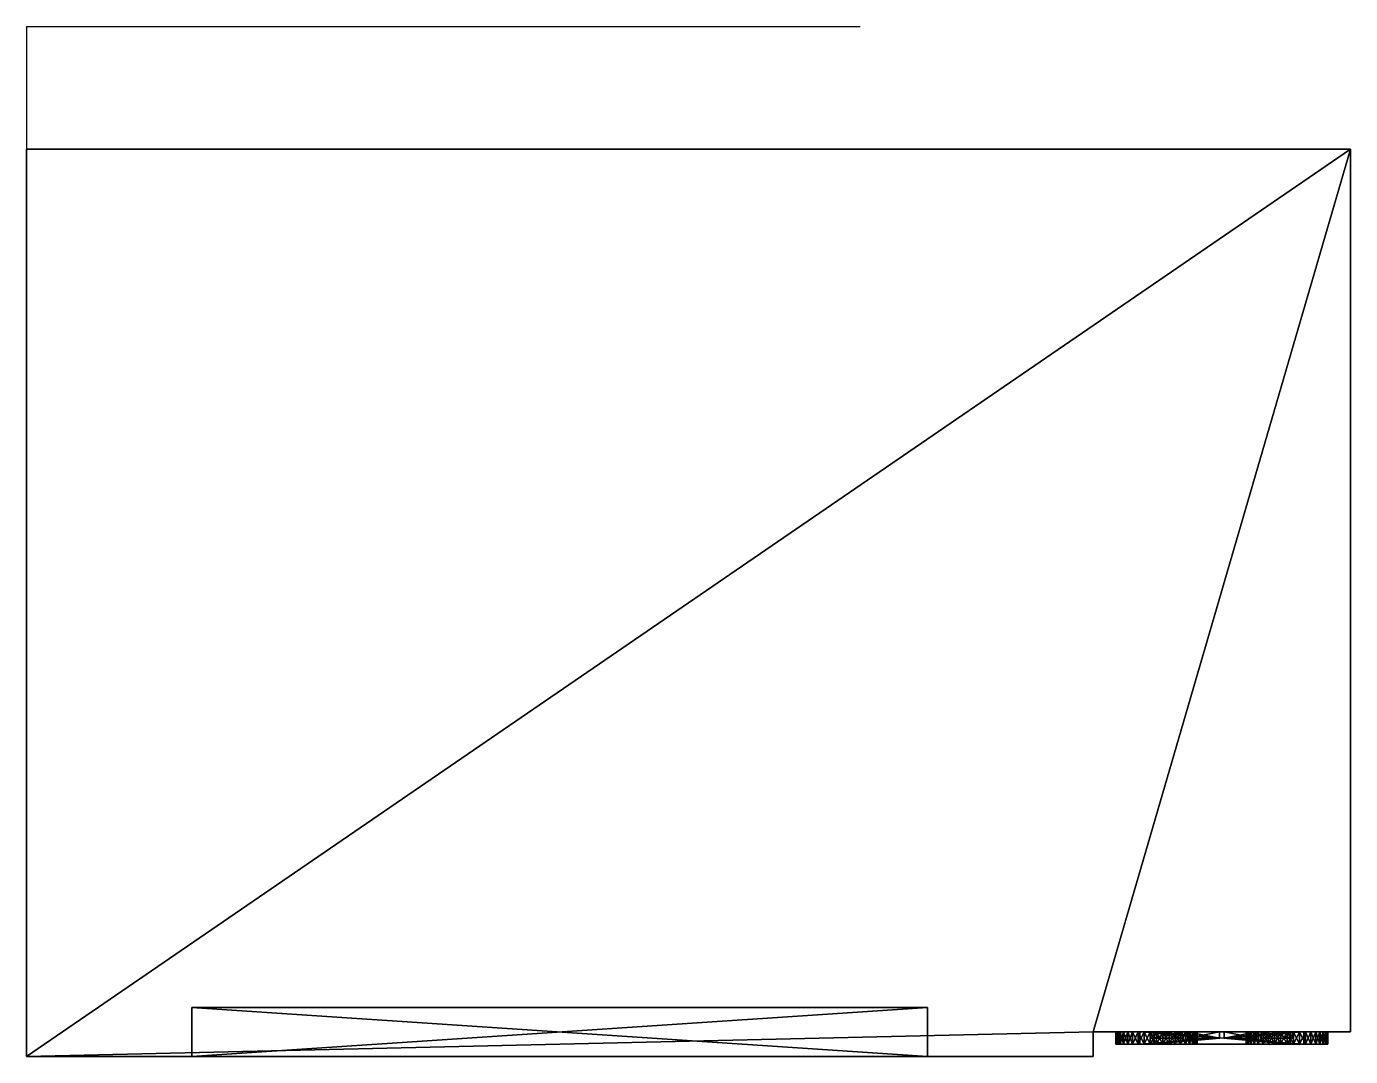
# Model space of a CAD drawing. Extents: x 205.319 to 205.859, y 141.66 to 142.08.
import ezdxf

# ---------------------------------------------------------------- set-up
doc = ezdxf.new("R2010")
doc.units = 0
doc.linetypes.add('HIDDEN2', pattern=[4.7625, 3.175, -1.5875])
doc.layers.get('0').update_dxf_attribs({"linetype": 'CONTINUOUS'})
doc.layers.add('EIXOMOB', color=1, linetype='HIDDEN2')

# ---------------------------------------------------------------- blocks, each defined once
blk = doc.blocks.new('*X0')
mesh = blk.add_polyface()
corners = [(205.31919, 141.65971), (205.31919, 141.65971, 0.33), (205.31919, 142.02971, 0.33), (205.31919, 142.02971)]
mesh.append_faces([[corners[k] for k in face] for face in [(3, 0, 2)]], dxfattribs={"vtx1": -1})
mesh.append_faces([[corners[k] for k in face] for face in [(0, 1, 2)]], dxfattribs={"vtx2": -1})
mesh = blk.add_polyface()
corners = [(205.85919, 142.02971), (205.85919, 141.66971), (205.75419, 141.66971), (205.31919, 141.65971), (205.31919, 142.02971), (205.75419, 141.65971)]
mesh.append_faces([[corners[k] for k in face] for face in [(2, 3, 0)]], dxfattribs={"vtx0": -1, "vtx1": -1, "vtx2": -1})
mesh.append_faces([[corners[k] for k in face] for face in [(0, 1, 2), (3, 4, 0), (2, 5, 3)]], dxfattribs={"vtx2": -1})
mesh = blk.add_polyface()
corners = [(205.31919, 142.02971), (205.31919, 142.02971, 0.33), (205.85919, 142.02971, 0.33), (205.85919, 142.02971)]
mesh.append_faces([[corners[k] for k in face] for face in [(3, 0, 2)]], dxfattribs={"vtx1": -1})
mesh.append_faces([[corners[k] for k in face] for face in [(0, 1, 2)]], dxfattribs={"vtx2": -1})
mesh = blk.add_polyface()
corners = [(205.75419, 141.66971, 0.33), (205.85919, 141.66971, 0.33), (205.85919, 142.02971, 0.33), (205.31919, 142.02971, 0.33), (205.31919, 141.65971, 0.33), (205.75419, 141.65971, 0.33)]
mesh.append_faces([[corners[k] for k in face] for face in [(2, 4, 0)]], dxfattribs={"vtx0": -1, "vtx1": -1, "vtx2": -1})
mesh.append_faces([[corners[k] for k in face] for face in [(0, 1, 2), (2, 3, 4), (4, 5, 0)]], dxfattribs={"vtx2": -1})
mesh = blk.add_polyface()
corners = [(205.85919, 142.02971, 0.33), (205.85919, 141.66971, 0.33), (205.85919, 141.66971), (205.85919, 142.02971)]
mesh.append_faces([[corners[k] for k in face] for face in [(3, 0, 2)]], dxfattribs={"vtx1": -1})
mesh.append_faces([[corners[k] for k in face] for face in [(0, 1, 2)]], dxfattribs={"vtx2": -1})
mesh = blk.add_polyface()
corners = [(205.38669, 141.65971, 0.06), (205.38669, 141.67971, 0.06), (205.38669, 141.67971, 0.27), (205.38669, 141.65971, 0.27)]
mesh.append_faces([[corners[k] for k in face] for face in [(0, 2, 3)]], dxfattribs={"vtx0": -1})
mesh.append_faces([[corners[k] for k in face] for face in [(0, 1, 2)]], dxfattribs={"vtx2": -1})
mesh = blk.add_polyface()
corners = [(205.68669, 141.67971, 0.27), (205.68669, 141.65971, 0.27), (205.38669, 141.65971, 0.27), (205.38669, 141.67971, 0.27)]
mesh.append_faces([[corners[k] for k in face] for face in [(3, 0, 2)]], dxfattribs={"vtx1": -1})
mesh.append_faces([[corners[k] for k in face] for face in [(0, 1, 2)]], dxfattribs={"vtx2": -1})
mesh = blk.add_polyface()
corners = [(205.38669, 141.67971, 0.27), (205.38669, 141.67971, 0.06), (205.68669, 141.67971, 0.06), (205.68669, 141.67971, 0.27)]
mesh.append_faces([[corners[k] for k in face] for face in [(0, 2, 3)]], dxfattribs={"vtx0": -1})
mesh.append_faces([[corners[k] for k in face] for face in [(0, 1, 2)]], dxfattribs={"vtx2": -1})
mesh = blk.add_polyface()
corners = [(205.68669, 141.65971, 0.06), (205.68669, 141.67971, 0.06), (205.38669, 141.67971, 0.06), (205.38669, 141.65971, 0.06)]
mesh.append_faces([[corners[k] for k in face] for face in [(0, 2, 3)]], dxfattribs={"vtx0": -1})
mesh.append_faces([[corners[k] for k in face] for face in [(0, 1, 2)]], dxfattribs={"vtx2": -1})
mesh = blk.add_polyface()
corners = [(205.68669, 141.65971, 0.27), (205.68669, 141.67971, 0.27), (205.68669, 141.67971, 0.06), (205.68669, 141.65971, 0.06)]
mesh.append_faces([[corners[k] for k in face] for face in [(0, 2, 3)]], dxfattribs={"vtx0": -1})
mesh.append_faces([[corners[k] for k in face] for face in [(0, 1, 2)]], dxfattribs={"vtx2": -1})
mesh = blk.add_polyface()
corners = [(205.75419, 141.65971), (205.75419, 141.66971), (205.75419, 141.66971, 0.33), (205.75419, 141.65971, 0.33)]
mesh.append_faces([[corners[k] for k in face] for face in [(3, 0, 2)]], dxfattribs={"vtx1": -1})
mesh.append_faces([[corners[k] for k in face] for face in [(0, 1, 2)]], dxfattribs={"vtx2": -1})
mesh = blk.add_polyface()
corners = [(205.75419, 141.66971, 0.33), (205.75419, 141.66971), (205.85919, 141.66971), (205.85919, 141.66971, 0.33)]
mesh.append_faces([[corners[k] for k in face] for face in [(0, 2, 3)]], dxfattribs={"vtx0": -1})
mesh.append_faces([[corners[k] for k in face] for face in [(0, 1, 2)]], dxfattribs={"vtx2": -1})
mesh = blk.add_polyface()
corners = [(205.75419, 141.65971), (205.68669, 141.65971, 0.06), (205.38669, 141.65971, 0.06), (205.31919, 141.65971), (205.38669, 141.65971, 0.27), (205.31919, 141.65971, 0.33), (205.68669, 141.65971, 0.27), (205.75419, 141.65971, 0.33)]
mesh.append_faces([[corners[k] for k in face] for face in [(0, 1, 2), (4, 5, 3), (6, 7, 5), (1, 0, 7)]], dxfattribs={"vtx0": -1, "vtx2": -1})
mesh.append_faces([[corners[k] for k in face] for face in [(3, 0, 2), (2, 4, 3), (4, 6, 5), (6, 1, 7)]], dxfattribs={"vtx1": -1, "vtx2": -1})
blk = doc.blocks.new('*X1')
mesh = blk.add_polyface()
corners = [(205.84019, 141.66971, 0.25441), (205.84019, 141.66471, 0.25441), (205.7732, 141.66471, 0.25441), (205.7732, 141.66971, 0.25441)]
mesh.append_faces([[corners[k] for k in face] for face in [(3, 0, 2)]], dxfattribs={"vtx1": -1})
mesh.append_faces([[corners[k] for k in face] for face in [(0, 1, 2)]], dxfattribs={"vtx2": -1})
mesh = blk.add_polyface()
corners = [(205.7732, 141.66971, 0.25441), (205.7732, 141.66471, 0.25441), (205.7732, 141.66471, 0.29261), (205.7732, 141.66971, 0.29261)]
mesh.append_faces([[corners[k] for k in face] for face in [(3, 0, 2)]], dxfattribs={"vtx1": -1})
mesh.append_faces([[corners[k] for k in face] for face in [(0, 1, 2)]], dxfattribs={"vtx2": -1})
mesh = blk.add_polyface()
corners = [(205.7732, 141.66971, 0.29261), (205.7732, 141.66471, 0.29261), (205.84019, 141.66471, 0.29261), (205.84019, 141.66971, 0.29261)]
mesh.append_faces([[corners[k] for k in face] for face in [(3, 0, 2)]], dxfattribs={"vtx1": -1})
mesh.append_faces([[corners[k] for k in face] for face in [(0, 1, 2)]], dxfattribs={"vtx2": -1})
mesh = blk.add_polyface()
corners = [(205.7732, 141.66971, 0.25441), (205.7732, 141.66971, 0.29261), (205.84019, 141.66971, 0.29261), (205.84019, 141.66971, 0.25441)]
mesh.append_faces([[corners[k] for k in face] for face in [(3, 0, 2)]], dxfattribs={"vtx1": -1})
mesh.append_faces([[corners[k] for k in face] for face in [(0, 1, 2)]], dxfattribs={"vtx2": -1})
mesh = blk.add_polyface()
corners = [(205.84019, 141.66971, 0.29261), (205.84019, 141.66471, 0.29261), (205.84019, 141.66471, 0.25441), (205.84019, 141.66971, 0.25441)]
mesh.append_faces([[corners[k] for k in face] for face in [(3, 0, 2)]], dxfattribs={"vtx1": -1})
mesh.append_faces([[corners[k] for k in face] for face in [(0, 1, 2)]], dxfattribs={"vtx2": -1})
mesh = blk.add_polyface()
corners = [(205.84019, 141.66471, 0.29261), (205.7732, 141.66471, 0.29261), (205.7732, 141.66471, 0.25441), (205.84019, 141.66471, 0.25441)]
mesh.append_faces([[corners[k] for k in face] for face in [(0, 2, 3)]], dxfattribs={"vtx0": -1})
mesh.append_faces([[corners[k] for k in face] for face in [(0, 1, 2)]], dxfattribs={"vtx2": -1})
blk = doc.blocks.new('*X2')
mesh = blk.add_polyface()
corners = [(205.8169, 141.66971, 0.21197), (205.81669, 141.66971, 0.2107), (205.81669, 141.66471, 0.2107), (205.8169, 141.66471, 0.21197), (205.8175, 141.66471, 0.21322), (205.8175, 141.66971, 0.21322), (205.8185, 141.66971, 0.2144), (205.8185, 141.66471, 0.2144), (205.81986, 141.66971, 0.21549), (205.81986, 141.66471, 0.21549), (205.82155, 141.66471, 0.21647), (205.82155, 141.66971, 0.21647), (205.82353, 141.66971, 0.2173), (205.82353, 141.66471, 0.2173), (205.82575, 141.66471, 0.21797), (205.82575, 141.66971, 0.21797), (205.82816, 141.66971, 0.21846), (205.82816, 141.66471, 0.21846), (205.83069, 141.66971, 0.21875), (205.83069, 141.66471, 0.21875), (205.83329, 141.66471, 0.21885), (205.83329, 141.66971, 0.21885), (205.83589, 141.66971, 0.21875), (205.83589, 141.66471, 0.21875), (205.83842, 141.66471, 0.21846), (205.83842, 141.66971, 0.21846), (205.84082, 141.66971, 0.21797), (205.84082, 141.66471, 0.21797), (205.84305, 141.66971, 0.2173), (205.84305, 141.66471, 0.2173), (205.84503, 141.66471, 0.21647), (205.84503, 141.66971, 0.21647), (205.84672, 141.66971, 0.21549), (205.84672, 141.66471, 0.21549), (205.84808, 141.66471, 0.2144), (205.84808, 141.66971, 0.2144), (205.84907, 141.66971, 0.21322), (205.84907, 141.66471, 0.21322), (205.84968, 141.66971, 0.21197), (205.84968, 141.66471, 0.21197), (205.84989, 141.66471, 0.2107), (205.84989, 141.66971, 0.2107), (205.84968, 141.66971, 0.20942), (205.84968, 141.66471, 0.20942), (205.84907, 141.66471, 0.20818), (205.84907, 141.66971, 0.20818), (205.84808, 141.66971, 0.20699), (205.84808, 141.66471, 0.20699), (205.84672, 141.66971, 0.2059), (205.84672, 141.66471, 0.2059), (205.84503, 141.66471, 0.20493), (205.84503, 141.66971, 0.20493), (205.84305, 141.66971, 0.2041), (205.84305, 141.66471, 0.2041), (205.84082, 141.66471, 0.20343), (205.84082, 141.66971, 0.20343), (205.83842, 141.66971, 0.20294), (205.83842, 141.66471, 0.20294), (205.83589, 141.66971, 0.20264), (205.83589, 141.66471, 0.20264), (205.83329, 141.66471, 0.20254), (205.83329, 141.66971, 0.20254), (205.83069, 141.66971, 0.20264), (205.83069, 141.66471, 0.20264), (205.82816, 141.66471, 0.20294), (205.82816, 141.66971, 0.20294), (205.82575, 141.66971, 0.20343), (205.82575, 141.66471, 0.20343), (205.82353, 141.66971, 0.2041), (205.82353, 141.66471, 0.2041), (205.82155, 141.66471, 0.20493), (205.82155, 141.66971, 0.20493), (205.81986, 141.66971, 0.2059), (205.81986, 141.66471, 0.2059), (205.8185, 141.66471, 0.20699), (205.8185, 141.66971, 0.20699), (205.8175, 141.66971, 0.20818), (205.8175, 141.66471, 0.20818), (205.8169, 141.66971, 0.20942), (205.8169, 141.66471, 0.20942), (205.81669, 141.66471, 0.2107), (205.81669, 141.66971, 0.2107)]
mesh.append_faces([[corners[k] for k in face] for face in [(0, 2, 3), (3, 5, 0), (6, 4, 7), (8, 7, 9), (9, 11, 8), (12, 10, 13), (13, 15, 12), (16, 14, 17), (18, 17, 19), (19, 21, 18), (22, 20, 23), (23, 25, 22), (26, 24, 27), (28, 27, 29), (29, 31, 28), (32, 30, 33), (33, 35, 32), (36, 34, 37), (38, 37, 39), (39, 41, 38), (42, 40, 43), (43, 45, 42), (46, 44, 47), (48, 47, 49), (49, 51, 48), (52, 50, 53), (53, 55, 52), (56, 54, 57), (58, 57, 59), (59, 61, 58), (62, 60, 63), (63, 65, 62), (66, 64, 67), (68, 67, 69), (69, 71, 68), (72, 70, 73), (73, 75, 72), (76, 74, 77), (78, 77, 79), (79, 81, 78)]], dxfattribs={"vtx0": -1})
mesh.append_faces([[corners[k] for k in face] for face in [(0, 1, 2), (3, 4, 5), (6, 5, 4), (8, 6, 7), (9, 10, 11), (12, 11, 10), (13, 14, 15), (16, 15, 14), (18, 16, 17), (19, 20, 21), (22, 21, 20), (23, 24, 25), (26, 25, 24), (28, 26, 27), (29, 30, 31), (32, 31, 30), (33, 34, 35), (36, 35, 34), (38, 36, 37), (39, 40, 41), (42, 41, 40), (43, 44, 45), (46, 45, 44), (48, 46, 47), (49, 50, 51), (52, 51, 50), (53, 54, 55), (56, 55, 54), (58, 56, 57), (59, 60, 61), (62, 61, 60), (63, 64, 65), (66, 65, 64), (68, 66, 67), (69, 70, 71), (72, 71, 70), (73, 74, 75), (76, 75, 74), (78, 76, 77), (79, 80, 81)]], dxfattribs={"vtx2": -1})
mesh = blk.add_polyface()
corners = [(205.82575, 141.66971, 0.21797), (205.82816, 141.66971, 0.21846), (205.82575, 141.66971, 0.20343), (205.82353, 141.66971, 0.2041), (205.82155, 141.66971, 0.20493), (205.81986, 141.66971, 0.2059), (205.8185, 141.66971, 0.20699), (205.8175, 141.66971, 0.20818), (205.8169, 141.66971, 0.20942), (205.81669, 141.66971, 0.2107), (205.8169, 141.66971, 0.21197), (205.8175, 141.66971, 0.21322), (205.8185, 141.66971, 0.2144), (205.81986, 141.66971, 0.21549), (205.82155, 141.66971, 0.21647), (205.82353, 141.66971, 0.2173), (205.82816, 141.66971, 0.20294), (205.83069, 141.66971, 0.21875), (205.83069, 141.66971, 0.20264), (205.83329, 141.66971, 0.21885), (205.83329, 141.66971, 0.20254), (205.83589, 141.66971, 0.21875), (205.83589, 141.66971, 0.20264), (205.83842, 141.66971, 0.20294), (205.83842, 141.66971, 0.21846), (205.84082, 141.66971, 0.20343), (205.84082, 141.66971, 0.21797), (205.84305, 141.66971, 0.2173), (205.84503, 141.66971, 0.21647), (205.84672, 141.66971, 0.21549), (205.84808, 141.66971, 0.2144), (205.84907, 141.66971, 0.21322), (205.84968, 141.66971, 0.21197), (205.84989, 141.66971, 0.2107), (205.84968, 141.66971, 0.20942), (205.84907, 141.66971, 0.20818), (205.84808, 141.66971, 0.20699), (205.84672, 141.66971, 0.2059), (205.84503, 141.66971, 0.20493), (205.84305, 141.66971, 0.2041)]
mesh.append_faces([[corners[k] for k in face] for face in [(2, 4, 5), (2, 5, 6), (2, 6, 7), (2, 7, 8), (2, 8, 9), (2, 9, 10), (2, 10, 11), (2, 11, 12), (2, 12, 13), (2, 13, 14), (2, 14, 15), (2, 15, 0), (1, 16, 2), (1, 18, 16), (17, 20, 18), (19, 22, 20), (21, 23, 22), (21, 25, 23), (26, 28, 29), (26, 29, 30), (26, 30, 31), (26, 31, 32), (26, 32, 33), (26, 33, 34), (26, 34, 35), (26, 35, 36), (26, 36, 37), (26, 37, 38), (26, 38, 39), (26, 39, 25), (25, 24, 26)]], dxfattribs={"vtx0": -1, "vtx2": -1})
mesh.append_faces([[corners[k] for k in face] for face in [(0, 1, 2), (1, 17, 18), (17, 19, 20), (19, 21, 22), (21, 24, 25)]], dxfattribs={"vtx1": -1, "vtx2": -1})
mesh.append_faces([[corners[k] for k in face] for face in [(2, 3, 4), (26, 27, 28)]], dxfattribs={"vtx2": -1})
mesh = blk.add_polyface()
corners = [(205.82575, 141.66471, 0.20343), (205.82816, 141.66471, 0.21846), (205.82575, 141.66471, 0.21797), (205.82155, 141.66471, 0.20493), (205.82353, 141.66471, 0.2041), (205.81986, 141.66471, 0.2059), (205.8185, 141.66471, 0.20699), (205.8175, 141.66471, 0.20818), (205.8169, 141.66471, 0.20942), (205.81669, 141.66471, 0.2107), (205.8169, 141.66471, 0.21197), (205.8175, 141.66471, 0.21322), (205.8185, 141.66471, 0.2144), (205.81986, 141.66471, 0.21549), (205.82155, 141.66471, 0.21647), (205.82353, 141.66471, 0.2173), (205.82816, 141.66471, 0.20294), (205.83069, 141.66471, 0.20264), (205.83069, 141.66471, 0.21875), (205.83329, 141.66471, 0.20254), (205.83329, 141.66471, 0.21885), (205.83589, 141.66471, 0.20264), (205.83589, 141.66471, 0.21875), (205.83842, 141.66471, 0.20294), (205.84082, 141.66471, 0.20343), (205.83842, 141.66471, 0.21846), (205.84503, 141.66471, 0.21647), (205.84305, 141.66471, 0.2173), (205.84082, 141.66471, 0.21797), (205.84672, 141.66471, 0.21549), (205.84808, 141.66471, 0.2144), (205.84907, 141.66471, 0.21322), (205.84968, 141.66471, 0.21197), (205.84989, 141.66471, 0.2107), (205.84968, 141.66471, 0.20942), (205.84907, 141.66471, 0.20818), (205.84808, 141.66471, 0.20699), (205.84672, 141.66471, 0.2059), (205.84503, 141.66471, 0.20493), (205.84305, 141.66471, 0.2041)]
mesh.append_faces([[corners[k] for k in face] for face in [(0, 1, 2), (17, 18, 1), (19, 20, 18), (21, 22, 20), (24, 25, 22)]], dxfattribs={"vtx0": -1, "vtx2": -1})
mesh.append_faces([[corners[k] for k in face] for face in [(5, 3, 0), (6, 5, 0), (7, 6, 0), (8, 7, 0), (9, 8, 0), (10, 9, 0), (11, 10, 0), (12, 11, 0), (13, 12, 0), (14, 13, 0), (15, 14, 0), (2, 15, 0), (0, 16, 1), (16, 17, 1), (17, 19, 18), (19, 21, 20), (21, 23, 22), (23, 24, 22), (29, 26, 28), (30, 29, 28), (31, 30, 28), (32, 31, 28), (33, 32, 28), (34, 33, 28), (35, 34, 28), (36, 35, 28), (37, 36, 28), (38, 37, 28), (39, 38, 28), (24, 39, 28), (28, 25, 24)]], dxfattribs={"vtx1": -1, "vtx2": -1})
mesh.append_faces([[corners[k] for k in face] for face in [(3, 4, 0), (26, 27, 28)]], dxfattribs={"vtx2": -1})
blk = doc.blocks.new('*X3')
mesh = blk.add_polyface()
corners = [(205.79649, 141.66971, 0.20942), (205.79669, 141.66971, 0.2107), (205.79669, 141.66471, 0.2107), (205.79649, 141.66471, 0.20942), (205.79588, 141.66471, 0.20818), (205.79588, 141.66971, 0.20818), (205.79488, 141.66971, 0.20699), (205.79488, 141.66471, 0.20699), (205.79352, 141.66971, 0.2059), (205.79352, 141.66471, 0.2059), (205.79183, 141.66471, 0.20493), (205.79183, 141.66971, 0.20493), (205.78985, 141.66971, 0.2041), (205.78985, 141.66471, 0.2041), (205.78763, 141.66471, 0.20343), (205.78763, 141.66971, 0.20343), (205.78522, 141.66971, 0.20294), (205.78522, 141.66471, 0.20294), (205.78269, 141.66971, 0.20264), (205.78269, 141.66471, 0.20264), (205.7801, 141.66471, 0.20254), (205.7801, 141.66971, 0.20254), (205.7775, 141.66971, 0.20264), (205.7775, 141.66471, 0.20264), (205.77497, 141.66471, 0.20294), (205.77497, 141.66971, 0.20294), (205.77256, 141.66971, 0.20343), (205.77256, 141.66471, 0.20343), (205.77034, 141.66971, 0.2041), (205.77034, 141.66471, 0.2041), (205.76836, 141.66471, 0.20493), (205.76836, 141.66971, 0.20493), (205.76667, 141.66971, 0.2059), (205.76667, 141.66471, 0.2059), (205.76531, 141.66471, 0.20699), (205.76531, 141.66971, 0.20699), (205.76431, 141.66971, 0.20818), (205.76431, 141.66471, 0.20818), (205.7637, 141.66971, 0.20942), (205.7637, 141.66471, 0.20942), (205.7635, 141.66471, 0.2107), (205.7635, 141.66971, 0.2107), (205.7637, 141.66971, 0.21197), (205.7637, 141.66471, 0.21197), (205.76431, 141.66471, 0.21322), (205.76431, 141.66971, 0.21322), (205.76531, 141.66971, 0.2144), (205.76531, 141.66471, 0.2144), (205.76667, 141.66971, 0.21549), (205.76667, 141.66471, 0.21549), (205.76836, 141.66471, 0.21647), (205.76836, 141.66971, 0.21647), (205.77034, 141.66971, 0.2173), (205.77034, 141.66471, 0.2173), (205.77256, 141.66471, 0.21797), (205.77256, 141.66971, 0.21797), (205.77497, 141.66971, 0.21846), (205.77497, 141.66471, 0.21846), (205.7775, 141.66971, 0.21875), (205.7775, 141.66471, 0.21875), (205.7801, 141.66471, 0.21885), (205.7801, 141.66971, 0.21885), (205.78269, 141.66971, 0.21875), (205.78269, 141.66471, 0.21875), (205.78522, 141.66471, 0.21846), (205.78522, 141.66971, 0.21846), (205.78763, 141.66971, 0.21797), (205.78763, 141.66471, 0.21797), (205.78985, 141.66971, 0.2173), (205.78985, 141.66471, 0.2173), (205.79183, 141.66471, 0.21647), (205.79183, 141.66971, 0.21647), (205.79352, 141.66971, 0.21549), (205.79352, 141.66471, 0.21549), (205.79488, 141.66471, 0.2144), (205.79488, 141.66971, 0.2144), (205.79588, 141.66971, 0.21322), (205.79588, 141.66471, 0.21322), (205.79649, 141.66971, 0.21197), (205.79649, 141.66471, 0.21197), (205.79669, 141.66471, 0.2107), (205.79669, 141.66971, 0.2107)]
mesh.append_faces([[corners[k] for k in face] for face in [(0, 2, 3), (3, 5, 0), (6, 4, 7), (8, 7, 9), (9, 11, 8), (12, 10, 13), (13, 15, 12), (16, 14, 17), (18, 17, 19), (19, 21, 18), (22, 20, 23), (23, 25, 22), (26, 24, 27), (28, 27, 29), (29, 31, 28), (32, 30, 33), (33, 35, 32), (36, 34, 37), (38, 37, 39), (39, 41, 38), (42, 40, 43), (43, 45, 42), (46, 44, 47), (48, 47, 49), (49, 51, 48), (52, 50, 53), (53, 55, 52), (56, 54, 57), (58, 57, 59), (59, 61, 58), (62, 60, 63), (63, 65, 62), (66, 64, 67), (68, 67, 69), (69, 71, 68), (72, 70, 73), (73, 75, 72), (76, 74, 77), (78, 77, 79), (79, 81, 78)]], dxfattribs={"vtx0": -1})
mesh.append_faces([[corners[k] for k in face] for face in [(0, 1, 2), (3, 4, 5), (6, 5, 4), (8, 6, 7), (9, 10, 11), (12, 11, 10), (13, 14, 15), (16, 15, 14), (18, 16, 17), (19, 20, 21), (22, 21, 20), (23, 24, 25), (26, 25, 24), (28, 26, 27), (29, 30, 31), (32, 31, 30), (33, 34, 35), (36, 35, 34), (38, 36, 37), (39, 40, 41), (42, 41, 40), (43, 44, 45), (46, 45, 44), (48, 46, 47), (49, 50, 51), (52, 51, 50), (53, 54, 55), (56, 55, 54), (58, 56, 57), (59, 60, 61), (62, 61, 60), (63, 64, 65), (66, 65, 64), (68, 66, 67), (69, 70, 71), (72, 71, 70), (73, 74, 75), (76, 75, 74), (78, 76, 77), (79, 80, 81)]], dxfattribs={"vtx2": -1})
mesh = blk.add_polyface()
corners = [(205.78763, 141.66971, 0.20343), (205.78522, 141.66971, 0.20294), (205.78763, 141.66971, 0.21797), (205.78985, 141.66971, 0.2173), (205.79183, 141.66971, 0.21647), (205.79352, 141.66971, 0.21549), (205.79488, 141.66971, 0.2144), (205.79588, 141.66971, 0.21322), (205.79649, 141.66971, 0.21197), (205.79669, 141.66971, 0.2107), (205.79649, 141.66971, 0.20942), (205.79588, 141.66971, 0.20818), (205.79488, 141.66971, 0.20699), (205.79352, 141.66971, 0.2059), (205.79183, 141.66971, 0.20493), (205.78985, 141.66971, 0.2041), (205.78522, 141.66971, 0.21846), (205.78269, 141.66971, 0.20264), (205.78269, 141.66971, 0.21875), (205.7801, 141.66971, 0.20254), (205.7801, 141.66971, 0.21885), (205.7775, 141.66971, 0.20264), (205.7775, 141.66971, 0.21875), (205.77497, 141.66971, 0.21846), (205.77497, 141.66971, 0.20294), (205.77256, 141.66971, 0.21797), (205.77256, 141.66971, 0.20343), (205.77034, 141.66971, 0.2041), (205.76836, 141.66971, 0.20493), (205.76667, 141.66971, 0.2059), (205.76531, 141.66971, 0.20699), (205.76431, 141.66971, 0.20818), (205.7637, 141.66971, 0.20942), (205.7635, 141.66971, 0.2107), (205.7637, 141.66971, 0.21197), (205.76431, 141.66971, 0.21322), (205.76531, 141.66971, 0.2144), (205.76667, 141.66971, 0.21549), (205.76836, 141.66971, 0.21647), (205.77034, 141.66971, 0.2173)]
mesh.append_faces([[corners[k] for k in face] for face in [(2, 4, 5), (2, 5, 6), (2, 6, 7), (2, 7, 8), (2, 8, 9), (2, 9, 10), (2, 10, 11), (2, 11, 12), (2, 12, 13), (2, 13, 14), (2, 14, 15), (2, 15, 0), (1, 16, 2), (1, 18, 16), (17, 20, 18), (19, 22, 20), (21, 23, 22), (21, 25, 23), (26, 28, 29), (26, 29, 30), (26, 30, 31), (26, 31, 32), (26, 32, 33), (26, 33, 34), (26, 34, 35), (26, 35, 36), (26, 36, 37), (26, 37, 38), (26, 38, 39), (26, 39, 25), (25, 24, 26)]], dxfattribs={"vtx0": -1, "vtx2": -1})
mesh.append_faces([[corners[k] for k in face] for face in [(0, 1, 2), (1, 17, 18), (17, 19, 20), (19, 21, 22), (21, 24, 25)]], dxfattribs={"vtx1": -1, "vtx2": -1})
mesh.append_faces([[corners[k] for k in face] for face in [(2, 3, 4), (26, 27, 28)]], dxfattribs={"vtx2": -1})
mesh = blk.add_polyface()
corners = [(205.78763, 141.66471, 0.21797), (205.78522, 141.66471, 0.20294), (205.78763, 141.66471, 0.20343), (205.79183, 141.66471, 0.21647), (205.78985, 141.66471, 0.2173), (205.79352, 141.66471, 0.21549), (205.79488, 141.66471, 0.2144), (205.79588, 141.66471, 0.21322), (205.79649, 141.66471, 0.21197), (205.79669, 141.66471, 0.2107), (205.79649, 141.66471, 0.20942), (205.79588, 141.66471, 0.20818), (205.79488, 141.66471, 0.20699), (205.79352, 141.66471, 0.2059), (205.79183, 141.66471, 0.20493), (205.78985, 141.66471, 0.2041), (205.78522, 141.66471, 0.21846), (205.78269, 141.66471, 0.21875), (205.78269, 141.66471, 0.20264), (205.7801, 141.66471, 0.21885), (205.7801, 141.66471, 0.20254), (205.7775, 141.66471, 0.21875), (205.7775, 141.66471, 0.20264), (205.77497, 141.66471, 0.21846), (205.77256, 141.66471, 0.21797), (205.77497, 141.66471, 0.20294), (205.76836, 141.66471, 0.20493), (205.77034, 141.66471, 0.2041), (205.77256, 141.66471, 0.20343), (205.76667, 141.66471, 0.2059), (205.76531, 141.66471, 0.20699), (205.76431, 141.66471, 0.20818), (205.7637, 141.66471, 0.20942), (205.7635, 141.66471, 0.2107), (205.7637, 141.66471, 0.21197), (205.76431, 141.66471, 0.21322), (205.76531, 141.66471, 0.2144), (205.76667, 141.66471, 0.21549), (205.76836, 141.66471, 0.21647), (205.77034, 141.66471, 0.2173)]
mesh.append_faces([[corners[k] for k in face] for face in [(0, 1, 2), (17, 18, 1), (19, 20, 18), (21, 22, 20), (24, 25, 22)]], dxfattribs={"vtx0": -1, "vtx2": -1})
mesh.append_faces([[corners[k] for k in face] for face in [(5, 3, 0), (6, 5, 0), (7, 6, 0), (8, 7, 0), (9, 8, 0), (10, 9, 0), (11, 10, 0), (12, 11, 0), (13, 12, 0), (14, 13, 0), (15, 14, 0), (2, 15, 0), (0, 16, 1), (16, 17, 1), (17, 19, 18), (19, 21, 20), (21, 23, 22), (23, 24, 22), (29, 26, 28), (30, 29, 28), (31, 30, 28), (32, 31, 28), (33, 32, 28), (34, 33, 28), (35, 34, 28), (36, 35, 28), (37, 36, 28), (38, 37, 28), (39, 38, 28), (24, 39, 28), (28, 25, 24)]], dxfattribs={"vtx1": -1, "vtx2": -1})
mesh.append_faces([[corners[k] for k in face] for face in [(3, 4, 0), (26, 27, 28)]], dxfattribs={"vtx2": -1})
blk = doc.blocks.new('*X4')
mesh = blk.add_polyface()
corners = [(205.83461, 141.66971, 0.03188), (205.83461, 141.66471, 0.03188), (205.77878, 141.66471, 0.03188), (205.77878, 141.66971, 0.03188)]
mesh.append_faces([[corners[k] for k in face] for face in [(3, 0, 2)]], dxfattribs={"vtx1": -1})
mesh.append_faces([[corners[k] for k in face] for face in [(0, 1, 2)]], dxfattribs={"vtx2": -1})
mesh = blk.add_polyface()
corners = [(205.77878, 141.66971, 0.03188), (205.77878, 141.66471, 0.03188), (205.77878, 141.66471, 0.06371), (205.77878, 141.66971, 0.06371)]
mesh.append_faces([[corners[k] for k in face] for face in [(3, 0, 2)]], dxfattribs={"vtx1": -1})
mesh.append_faces([[corners[k] for k in face] for face in [(0, 1, 2)]], dxfattribs={"vtx2": -1})
mesh = blk.add_polyface()
corners = [(205.77878, 141.66971, 0.06371), (205.77878, 141.66471, 0.06371), (205.83461, 141.66471, 0.06371), (205.83461, 141.66971, 0.06371)]
mesh.append_faces([[corners[k] for k in face] for face in [(3, 0, 2)]], dxfattribs={"vtx1": -1})
mesh.append_faces([[corners[k] for k in face] for face in [(0, 1, 2)]], dxfattribs={"vtx2": -1})
mesh = blk.add_polyface()
corners = [(205.77878, 141.66971, 0.03188), (205.77878, 141.66971, 0.06371), (205.83461, 141.66971, 0.06371), (205.83461, 141.66971, 0.03188)]
mesh.append_faces([[corners[k] for k in face] for face in [(3, 0, 2)]], dxfattribs={"vtx1": -1})
mesh.append_faces([[corners[k] for k in face] for face in [(0, 1, 2)]], dxfattribs={"vtx2": -1})
mesh = blk.add_polyface()
corners = [(205.83461, 141.66971, 0.06371), (205.83461, 141.66471, 0.06371), (205.83461, 141.66471, 0.03188), (205.83461, 141.66971, 0.03188)]
mesh.append_faces([[corners[k] for k in face] for face in [(3, 0, 2)]], dxfattribs={"vtx1": -1})
mesh.append_faces([[corners[k] for k in face] for face in [(0, 1, 2)]], dxfattribs={"vtx2": -1})
mesh = blk.add_polyface()
corners = [(205.83461, 141.66471, 0.06371), (205.77878, 141.66471, 0.06371), (205.77878, 141.66471, 0.03188), (205.83461, 141.66471, 0.03188)]
mesh.append_faces([[corners[k] for k in face] for face in [(0, 2, 3)]], dxfattribs={"vtx0": -1})
mesh.append_faces([[corners[k] for k in face] for face in [(0, 1, 2)]], dxfattribs={"vtx2": -1})
blk = doc.blocks.new('*X5')
mesh = blk.add_polyface()
corners = [(205.79069, 141.66971, 0.11324), (205.79069, 141.66721, 0.11324), (205.77769, 141.66721, 0.11324), (205.77769, 141.66971, 0.11324)]
mesh.append_faces([[corners[k] for k in face] for face in [(3, 0, 2)]], dxfattribs={"vtx1": -1})
mesh.append_faces([[corners[k] for k in face] for face in [(0, 1, 2)]], dxfattribs={"vtx2": -1})
mesh = blk.add_polyface()
corners = [(205.77769, 141.66971, 0.11324), (205.77769, 141.66721, 0.11324), (205.77769, 141.66721, 0.12624), (205.77769, 141.66971, 0.12624)]
mesh.append_faces([[corners[k] for k in face] for face in [(3, 0, 2)]], dxfattribs={"vtx1": -1})
mesh.append_faces([[corners[k] for k in face] for face in [(0, 1, 2)]], dxfattribs={"vtx2": -1})
mesh = blk.add_polyface()
corners = [(205.77769, 141.66971, 0.12624), (205.77769, 141.66721, 0.12624), (205.79069, 141.66721, 0.12624), (205.79069, 141.66971, 0.12624)]
mesh.append_faces([[corners[k] for k in face] for face in [(3, 0, 2)]], dxfattribs={"vtx1": -1})
mesh.append_faces([[corners[k] for k in face] for face in [(0, 1, 2)]], dxfattribs={"vtx2": -1})
mesh = blk.add_polyface()
corners = [(205.77769, 141.66971, 0.11324), (205.77769, 141.66971, 0.12624), (205.79069, 141.66971, 0.12624), (205.79069, 141.66971, 0.11324)]
mesh.append_faces([[corners[k] for k in face] for face in [(3, 0, 2)]], dxfattribs={"vtx1": -1})
mesh.append_faces([[corners[k] for k in face] for face in [(0, 1, 2)]], dxfattribs={"vtx2": -1})
mesh = blk.add_polyface()
corners = [(205.79069, 141.66971, 0.12624), (205.79069, 141.66721, 0.12624), (205.79069, 141.66721, 0.11324), (205.79069, 141.66971, 0.11324)]
mesh.append_faces([[corners[k] for k in face] for face in [(3, 0, 2)]], dxfattribs={"vtx1": -1})
mesh.append_faces([[corners[k] for k in face] for face in [(0, 1, 2)]], dxfattribs={"vtx2": -1})
mesh = blk.add_polyface()
corners = [(205.79069, 141.66721, 0.12624), (205.77769, 141.66721, 0.12624), (205.77769, 141.66721, 0.11324), (205.79069, 141.66721, 0.11324)]
mesh.append_faces([[corners[k] for k in face] for face in [(0, 2, 3)]], dxfattribs={"vtx0": -1})
mesh.append_faces([[corners[k] for k in face] for face in [(0, 1, 2)]], dxfattribs={"vtx2": -1})
blk = doc.blocks.new('*X6')
mesh = blk.add_polyface()
corners = [(205.80569, 141.66971, 0.11324), (205.80569, 141.66721, 0.11324), (205.79269, 141.66721, 0.11324), (205.79269, 141.66971, 0.11324)]
mesh.append_faces([[corners[k] for k in face] for face in [(3, 0, 2)]], dxfattribs={"vtx1": -1})
mesh.append_faces([[corners[k] for k in face] for face in [(0, 1, 2)]], dxfattribs={"vtx2": -1})
mesh = blk.add_polyface()
corners = [(205.79269, 141.66971, 0.11324), (205.79269, 141.66721, 0.11324), (205.79269, 141.66721, 0.12624), (205.79269, 141.66971, 0.12624)]
mesh.append_faces([[corners[k] for k in face] for face in [(3, 0, 2)]], dxfattribs={"vtx1": -1})
mesh.append_faces([[corners[k] for k in face] for face in [(0, 1, 2)]], dxfattribs={"vtx2": -1})
mesh = blk.add_polyface()
corners = [(205.79269, 141.66971, 0.12624), (205.79269, 141.66721, 0.12624), (205.80569, 141.66721, 0.12624), (205.80569, 141.66971, 0.12624)]
mesh.append_faces([[corners[k] for k in face] for face in [(3, 0, 2)]], dxfattribs={"vtx1": -1})
mesh.append_faces([[corners[k] for k in face] for face in [(0, 1, 2)]], dxfattribs={"vtx2": -1})
mesh = blk.add_polyface()
corners = [(205.79269, 141.66971, 0.11324), (205.79269, 141.66971, 0.12624), (205.80569, 141.66971, 0.12624), (205.80569, 141.66971, 0.11324)]
mesh.append_faces([[corners[k] for k in face] for face in [(3, 0, 2)]], dxfattribs={"vtx1": -1})
mesh.append_faces([[corners[k] for k in face] for face in [(0, 1, 2)]], dxfattribs={"vtx2": -1})
mesh = blk.add_polyface()
corners = [(205.80569, 141.66971, 0.12624), (205.80569, 141.66721, 0.12624), (205.80569, 141.66721, 0.11324), (205.80569, 141.66971, 0.11324)]
mesh.append_faces([[corners[k] for k in face] for face in [(3, 0, 2)]], dxfattribs={"vtx1": -1})
mesh.append_faces([[corners[k] for k in face] for face in [(0, 1, 2)]], dxfattribs={"vtx2": -1})
mesh = blk.add_polyface()
corners = [(205.80569, 141.66721, 0.12624), (205.79269, 141.66721, 0.12624), (205.79269, 141.66721, 0.11324), (205.80569, 141.66721, 0.11324)]
mesh.append_faces([[corners[k] for k in face] for face in [(0, 2, 3)]], dxfattribs={"vtx0": -1})
mesh.append_faces([[corners[k] for k in face] for face in [(0, 1, 2)]], dxfattribs={"vtx2": -1})
blk = doc.blocks.new('*X7')
mesh = blk.add_polyface()
corners = [(205.82069, 141.66971, 0.11324), (205.82069, 141.66721, 0.11324), (205.80769, 141.66721, 0.11324), (205.80769, 141.66971, 0.11324)]
mesh.append_faces([[corners[k] for k in face] for face in [(3, 0, 2)]], dxfattribs={"vtx1": -1})
mesh.append_faces([[corners[k] for k in face] for face in [(0, 1, 2)]], dxfattribs={"vtx2": -1})
mesh = blk.add_polyface()
corners = [(205.80769, 141.66971, 0.11324), (205.80769, 141.66721, 0.11324), (205.80769, 141.66721, 0.12624), (205.80769, 141.66971, 0.12624)]
mesh.append_faces([[corners[k] for k in face] for face in [(3, 0, 2)]], dxfattribs={"vtx1": -1})
mesh.append_faces([[corners[k] for k in face] for face in [(0, 1, 2)]], dxfattribs={"vtx2": -1})
mesh = blk.add_polyface()
corners = [(205.80769, 141.66971, 0.12624), (205.80769, 141.66721, 0.12624), (205.82069, 141.66721, 0.12624), (205.82069, 141.66971, 0.12624)]
mesh.append_faces([[corners[k] for k in face] for face in [(3, 0, 2)]], dxfattribs={"vtx1": -1})
mesh.append_faces([[corners[k] for k in face] for face in [(0, 1, 2)]], dxfattribs={"vtx2": -1})
mesh = blk.add_polyface()
corners = [(205.80769, 141.66971, 0.11324), (205.80769, 141.66971, 0.12624), (205.82069, 141.66971, 0.12624), (205.82069, 141.66971, 0.11324)]
mesh.append_faces([[corners[k] for k in face] for face in [(3, 0, 2)]], dxfattribs={"vtx1": -1})
mesh.append_faces([[corners[k] for k in face] for face in [(0, 1, 2)]], dxfattribs={"vtx2": -1})
mesh = blk.add_polyface()
corners = [(205.82069, 141.66971, 0.12624), (205.82069, 141.66721, 0.12624), (205.82069, 141.66721, 0.11324), (205.82069, 141.66971, 0.11324)]
mesh.append_faces([[corners[k] for k in face] for face in [(3, 0, 2)]], dxfattribs={"vtx1": -1})
mesh.append_faces([[corners[k] for k in face] for face in [(0, 1, 2)]], dxfattribs={"vtx2": -1})
mesh = blk.add_polyface()
corners = [(205.82069, 141.66721, 0.12624), (205.80769, 141.66721, 0.12624), (205.80769, 141.66721, 0.11324), (205.82069, 141.66721, 0.11324)]
mesh.append_faces([[corners[k] for k in face] for face in [(0, 2, 3)]], dxfattribs={"vtx0": -1})
mesh.append_faces([[corners[k] for k in face] for face in [(0, 1, 2)]], dxfattribs={"vtx2": -1})
blk = doc.blocks.new('*X8')
mesh = blk.add_polyface()
corners = [(205.83569, 141.66971, 0.11324), (205.83569, 141.66721, 0.11324), (205.82269, 141.66721, 0.11324), (205.82269, 141.66971, 0.11324)]
mesh.append_faces([[corners[k] for k in face] for face in [(3, 0, 2)]], dxfattribs={"vtx1": -1})
mesh.append_faces([[corners[k] for k in face] for face in [(0, 1, 2)]], dxfattribs={"vtx2": -1})
mesh = blk.add_polyface()
corners = [(205.82269, 141.66971, 0.11324), (205.82269, 141.66721, 0.11324), (205.82269, 141.66721, 0.12624), (205.82269, 141.66971, 0.12624)]
mesh.append_faces([[corners[k] for k in face] for face in [(3, 0, 2)]], dxfattribs={"vtx1": -1})
mesh.append_faces([[corners[k] for k in face] for face in [(0, 1, 2)]], dxfattribs={"vtx2": -1})
mesh = blk.add_polyface()
corners = [(205.82269, 141.66971, 0.12624), (205.82269, 141.66721, 0.12624), (205.83569, 141.66721, 0.12624), (205.83569, 141.66971, 0.12624)]
mesh.append_faces([[corners[k] for k in face] for face in [(3, 0, 2)]], dxfattribs={"vtx1": -1})
mesh.append_faces([[corners[k] for k in face] for face in [(0, 1, 2)]], dxfattribs={"vtx2": -1})
mesh = blk.add_polyface()
corners = [(205.82269, 141.66971, 0.11324), (205.82269, 141.66971, 0.12624), (205.83569, 141.66971, 0.12624), (205.83569, 141.66971, 0.11324)]
mesh.append_faces([[corners[k] for k in face] for face in [(3, 0, 2)]], dxfattribs={"vtx1": -1})
mesh.append_faces([[corners[k] for k in face] for face in [(0, 1, 2)]], dxfattribs={"vtx2": -1})
mesh = blk.add_polyface()
corners = [(205.83569, 141.66971, 0.12624), (205.83569, 141.66721, 0.12624), (205.83569, 141.66721, 0.11324), (205.83569, 141.66971, 0.11324)]
mesh.append_faces([[corners[k] for k in face] for face in [(3, 0, 2)]], dxfattribs={"vtx1": -1})
mesh.append_faces([[corners[k] for k in face] for face in [(0, 1, 2)]], dxfattribs={"vtx2": -1})
mesh = blk.add_polyface()
corners = [(205.83569, 141.66721, 0.12624), (205.82269, 141.66721, 0.12624), (205.82269, 141.66721, 0.11324), (205.83569, 141.66721, 0.11324)]
mesh.append_faces([[corners[k] for k in face] for face in [(0, 2, 3)]], dxfattribs={"vtx0": -1})
mesh.append_faces([[corners[k] for k in face] for face in [(0, 1, 2)]], dxfattribs={"vtx2": -1})
blk = doc.blocks.new('*X9')
mesh = blk.add_polyface()
corners = [(205.83569, 141.66971, 0.09824), (205.83569, 141.66721, 0.09824), (205.82269, 141.66721, 0.09824), (205.82269, 141.66971, 0.09824)]
mesh.append_faces([[corners[k] for k in face] for face in [(3, 0, 2)]], dxfattribs={"vtx1": -1})
mesh.append_faces([[corners[k] for k in face] for face in [(0, 1, 2)]], dxfattribs={"vtx2": -1})
mesh = blk.add_polyface()
corners = [(205.82269, 141.66971, 0.09824), (205.82269, 141.66721, 0.09824), (205.82269, 141.66721, 0.11124), (205.82269, 141.66971, 0.11124)]
mesh.append_faces([[corners[k] for k in face] for face in [(3, 0, 2)]], dxfattribs={"vtx1": -1})
mesh.append_faces([[corners[k] for k in face] for face in [(0, 1, 2)]], dxfattribs={"vtx2": -1})
mesh = blk.add_polyface()
corners = [(205.82269, 141.66971, 0.11124), (205.82269, 141.66721, 0.11124), (205.83569, 141.66721, 0.11124), (205.83569, 141.66971, 0.11124)]
mesh.append_faces([[corners[k] for k in face] for face in [(3, 0, 2)]], dxfattribs={"vtx1": -1})
mesh.append_faces([[corners[k] for k in face] for face in [(0, 1, 2)]], dxfattribs={"vtx2": -1})
mesh = blk.add_polyface()
corners = [(205.82269, 141.66971, 0.09824), (205.82269, 141.66971, 0.11124), (205.83569, 141.66971, 0.11124), (205.83569, 141.66971, 0.09824)]
mesh.append_faces([[corners[k] for k in face] for face in [(3, 0, 2)]], dxfattribs={"vtx1": -1})
mesh.append_faces([[corners[k] for k in face] for face in [(0, 1, 2)]], dxfattribs={"vtx2": -1})
mesh = blk.add_polyface()
corners = [(205.83569, 141.66971, 0.11124), (205.83569, 141.66721, 0.11124), (205.83569, 141.66721, 0.09824), (205.83569, 141.66971, 0.09824)]
mesh.append_faces([[corners[k] for k in face] for face in [(3, 0, 2)]], dxfattribs={"vtx1": -1})
mesh.append_faces([[corners[k] for k in face] for face in [(0, 1, 2)]], dxfattribs={"vtx2": -1})
mesh = blk.add_polyface()
corners = [(205.83569, 141.66721, 0.11124), (205.82269, 141.66721, 0.11124), (205.82269, 141.66721, 0.09824), (205.83569, 141.66721, 0.09824)]
mesh.append_faces([[corners[k] for k in face] for face in [(0, 2, 3)]], dxfattribs={"vtx0": -1})
mesh.append_faces([[corners[k] for k in face] for face in [(0, 1, 2)]], dxfattribs={"vtx2": -1})
blk = doc.blocks.new('*X10')
mesh = blk.add_polyface()
corners = [(205.79069, 141.66971, 0.09824), (205.79069, 141.66721, 0.09824), (205.77769, 141.66721, 0.09824), (205.77769, 141.66971, 0.09824)]
mesh.append_faces([[corners[k] for k in face] for face in [(3, 0, 2)]], dxfattribs={"vtx1": -1})
mesh.append_faces([[corners[k] for k in face] for face in [(0, 1, 2)]], dxfattribs={"vtx2": -1})
mesh = blk.add_polyface()
corners = [(205.77769, 141.66971, 0.09824), (205.77769, 141.66721, 0.09824), (205.77769, 141.66721, 0.11124), (205.77769, 141.66971, 0.11124)]
mesh.append_faces([[corners[k] for k in face] for face in [(3, 0, 2)]], dxfattribs={"vtx1": -1})
mesh.append_faces([[corners[k] for k in face] for face in [(0, 1, 2)]], dxfattribs={"vtx2": -1})
mesh = blk.add_polyface()
corners = [(205.77769, 141.66971, 0.11124), (205.77769, 141.66721, 0.11124), (205.79069, 141.66721, 0.11124), (205.79069, 141.66971, 0.11124)]
mesh.append_faces([[corners[k] for k in face] for face in [(3, 0, 2)]], dxfattribs={"vtx1": -1})
mesh.append_faces([[corners[k] for k in face] for face in [(0, 1, 2)]], dxfattribs={"vtx2": -1})
mesh = blk.add_polyface()
corners = [(205.77769, 141.66971, 0.09824), (205.77769, 141.66971, 0.11124), (205.79069, 141.66971, 0.11124), (205.79069, 141.66971, 0.09824)]
mesh.append_faces([[corners[k] for k in face] for face in [(3, 0, 2)]], dxfattribs={"vtx1": -1})
mesh.append_faces([[corners[k] for k in face] for face in [(0, 1, 2)]], dxfattribs={"vtx2": -1})
mesh = blk.add_polyface()
corners = [(205.79069, 141.66971, 0.11124), (205.79069, 141.66721, 0.11124), (205.79069, 141.66721, 0.09824), (205.79069, 141.66971, 0.09824)]
mesh.append_faces([[corners[k] for k in face] for face in [(3, 0, 2)]], dxfattribs={"vtx1": -1})
mesh.append_faces([[corners[k] for k in face] for face in [(0, 1, 2)]], dxfattribs={"vtx2": -1})
mesh = blk.add_polyface()
corners = [(205.79069, 141.66721, 0.11124), (205.77769, 141.66721, 0.11124), (205.77769, 141.66721, 0.09824), (205.79069, 141.66721, 0.09824)]
mesh.append_faces([[corners[k] for k in face] for face in [(0, 2, 3)]], dxfattribs={"vtx0": -1})
mesh.append_faces([[corners[k] for k in face] for face in [(0, 1, 2)]], dxfattribs={"vtx2": -1})
blk = doc.blocks.new('*X11')
mesh = blk.add_polyface()
corners = [(205.80569, 141.66971, 0.09824), (205.80569, 141.66721, 0.09824), (205.79269, 141.66721, 0.09824), (205.79269, 141.66971, 0.09824)]
mesh.append_faces([[corners[k] for k in face] for face in [(3, 0, 2)]], dxfattribs={"vtx1": -1})
mesh.append_faces([[corners[k] for k in face] for face in [(0, 1, 2)]], dxfattribs={"vtx2": -1})
mesh = blk.add_polyface()
corners = [(205.79269, 141.66971, 0.09824), (205.79269, 141.66721, 0.09824), (205.79269, 141.66721, 0.11124), (205.79269, 141.66971, 0.11124)]
mesh.append_faces([[corners[k] for k in face] for face in [(3, 0, 2)]], dxfattribs={"vtx1": -1})
mesh.append_faces([[corners[k] for k in face] for face in [(0, 1, 2)]], dxfattribs={"vtx2": -1})
mesh = blk.add_polyface()
corners = [(205.79269, 141.66971, 0.11124), (205.79269, 141.66721, 0.11124), (205.80569, 141.66721, 0.11124), (205.80569, 141.66971, 0.11124)]
mesh.append_faces([[corners[k] for k in face] for face in [(3, 0, 2)]], dxfattribs={"vtx1": -1})
mesh.append_faces([[corners[k] for k in face] for face in [(0, 1, 2)]], dxfattribs={"vtx2": -1})
mesh = blk.add_polyface()
corners = [(205.79269, 141.66971, 0.09824), (205.79269, 141.66971, 0.11124), (205.80569, 141.66971, 0.11124), (205.80569, 141.66971, 0.09824)]
mesh.append_faces([[corners[k] for k in face] for face in [(3, 0, 2)]], dxfattribs={"vtx1": -1})
mesh.append_faces([[corners[k] for k in face] for face in [(0, 1, 2)]], dxfattribs={"vtx2": -1})
mesh = blk.add_polyface()
corners = [(205.80569, 141.66971, 0.11124), (205.80569, 141.66721, 0.11124), (205.80569, 141.66721, 0.09824), (205.80569, 141.66971, 0.09824)]
mesh.append_faces([[corners[k] for k in face] for face in [(3, 0, 2)]], dxfattribs={"vtx1": -1})
mesh.append_faces([[corners[k] for k in face] for face in [(0, 1, 2)]], dxfattribs={"vtx2": -1})
mesh = blk.add_polyface()
corners = [(205.80569, 141.66721, 0.11124), (205.79269, 141.66721, 0.11124), (205.79269, 141.66721, 0.09824), (205.80569, 141.66721, 0.09824)]
mesh.append_faces([[corners[k] for k in face] for face in [(0, 2, 3)]], dxfattribs={"vtx0": -1})
mesh.append_faces([[corners[k] for k in face] for face in [(0, 1, 2)]], dxfattribs={"vtx2": -1})
blk = doc.blocks.new('*X12')
mesh = blk.add_polyface()
corners = [(205.82069, 141.66971, 0.09824), (205.82069, 141.66721, 0.09824), (205.80769, 141.66721, 0.09824), (205.80769, 141.66971, 0.09824)]
mesh.append_faces([[corners[k] for k in face] for face in [(3, 0, 2)]], dxfattribs={"vtx1": -1})
mesh.append_faces([[corners[k] for k in face] for face in [(0, 1, 2)]], dxfattribs={"vtx2": -1})
mesh = blk.add_polyface()
corners = [(205.80769, 141.66971, 0.09824), (205.80769, 141.66721, 0.09824), (205.80769, 141.66721, 0.11124), (205.80769, 141.66971, 0.11124)]
mesh.append_faces([[corners[k] for k in face] for face in [(3, 0, 2)]], dxfattribs={"vtx1": -1})
mesh.append_faces([[corners[k] for k in face] for face in [(0, 1, 2)]], dxfattribs={"vtx2": -1})
mesh = blk.add_polyface()
corners = [(205.80769, 141.66971, 0.11124), (205.80769, 141.66721, 0.11124), (205.82069, 141.66721, 0.11124), (205.82069, 141.66971, 0.11124)]
mesh.append_faces([[corners[k] for k in face] for face in [(3, 0, 2)]], dxfattribs={"vtx1": -1})
mesh.append_faces([[corners[k] for k in face] for face in [(0, 1, 2)]], dxfattribs={"vtx2": -1})
mesh = blk.add_polyface()
corners = [(205.80769, 141.66971, 0.09824), (205.80769, 141.66971, 0.11124), (205.82069, 141.66971, 0.11124), (205.82069, 141.66971, 0.09824)]
mesh.append_faces([[corners[k] for k in face] for face in [(3, 0, 2)]], dxfattribs={"vtx1": -1})
mesh.append_faces([[corners[k] for k in face] for face in [(0, 1, 2)]], dxfattribs={"vtx2": -1})
mesh = blk.add_polyface()
corners = [(205.82069, 141.66971, 0.11124), (205.82069, 141.66721, 0.11124), (205.82069, 141.66721, 0.09824), (205.82069, 141.66971, 0.09824)]
mesh.append_faces([[corners[k] for k in face] for face in [(3, 0, 2)]], dxfattribs={"vtx1": -1})
mesh.append_faces([[corners[k] for k in face] for face in [(0, 1, 2)]], dxfattribs={"vtx2": -1})
mesh = blk.add_polyface()
corners = [(205.82069, 141.66721, 0.11124), (205.80769, 141.66721, 0.11124), (205.80769, 141.66721, 0.09824), (205.82069, 141.66721, 0.09824)]
mesh.append_faces([[corners[k] for k in face] for face in [(0, 2, 3)]], dxfattribs={"vtx0": -1})
mesh.append_faces([[corners[k] for k in face] for face in [(0, 1, 2)]], dxfattribs={"vtx2": -1})
blk = doc.blocks.new('*X13')
mesh = blk.add_polyface()
corners = [(205.79069, 141.66971, 0.12824), (205.79069, 141.66721, 0.12824), (205.77769, 141.66721, 0.12824), (205.77769, 141.66971, 0.12824)]
mesh.append_faces([[corners[k] for k in face] for face in [(3, 0, 2)]], dxfattribs={"vtx1": -1})
mesh.append_faces([[corners[k] for k in face] for face in [(0, 1, 2)]], dxfattribs={"vtx2": -1})
mesh = blk.add_polyface()
corners = [(205.77769, 141.66971, 0.12824), (205.77769, 141.66721, 0.12824), (205.77769, 141.66721, 0.14124), (205.77769, 141.66971, 0.14124)]
mesh.append_faces([[corners[k] for k in face] for face in [(3, 0, 2)]], dxfattribs={"vtx1": -1})
mesh.append_faces([[corners[k] for k in face] for face in [(0, 1, 2)]], dxfattribs={"vtx2": -1})
mesh = blk.add_polyface()
corners = [(205.77769, 141.66971, 0.14124), (205.77769, 141.66721, 0.14124), (205.79069, 141.66721, 0.14124), (205.79069, 141.66971, 0.14124)]
mesh.append_faces([[corners[k] for k in face] for face in [(3, 0, 2)]], dxfattribs={"vtx1": -1})
mesh.append_faces([[corners[k] for k in face] for face in [(0, 1, 2)]], dxfattribs={"vtx2": -1})
mesh = blk.add_polyface()
corners = [(205.77769, 141.66971, 0.12824), (205.77769, 141.66971, 0.14124), (205.79069, 141.66971, 0.14124), (205.79069, 141.66971, 0.12824)]
mesh.append_faces([[corners[k] for k in face] for face in [(3, 0, 2)]], dxfattribs={"vtx1": -1})
mesh.append_faces([[corners[k] for k in face] for face in [(0, 1, 2)]], dxfattribs={"vtx2": -1})
mesh = blk.add_polyface()
corners = [(205.79069, 141.66971, 0.14124), (205.79069, 141.66721, 0.14124), (205.79069, 141.66721, 0.12824), (205.79069, 141.66971, 0.12824)]
mesh.append_faces([[corners[k] for k in face] for face in [(3, 0, 2)]], dxfattribs={"vtx1": -1})
mesh.append_faces([[corners[k] for k in face] for face in [(0, 1, 2)]], dxfattribs={"vtx2": -1})
mesh = blk.add_polyface()
corners = [(205.79069, 141.66721, 0.14124), (205.77769, 141.66721, 0.14124), (205.77769, 141.66721, 0.12824), (205.79069, 141.66721, 0.12824)]
mesh.append_faces([[corners[k] for k in face] for face in [(0, 2, 3)]], dxfattribs={"vtx0": -1})
mesh.append_faces([[corners[k] for k in face] for face in [(0, 1, 2)]], dxfattribs={"vtx2": -1})
blk = doc.blocks.new('*X14')
mesh = blk.add_polyface()
corners = [(205.80569, 141.66971, 0.12824), (205.80569, 141.66721, 0.12824), (205.79269, 141.66721, 0.12824), (205.79269, 141.66971, 0.12824)]
mesh.append_faces([[corners[k] for k in face] for face in [(3, 0, 2)]], dxfattribs={"vtx1": -1})
mesh.append_faces([[corners[k] for k in face] for face in [(0, 1, 2)]], dxfattribs={"vtx2": -1})
mesh = blk.add_polyface()
corners = [(205.79269, 141.66971, 0.12824), (205.79269, 141.66721, 0.12824), (205.79269, 141.66721, 0.14124), (205.79269, 141.66971, 0.14124)]
mesh.append_faces([[corners[k] for k in face] for face in [(3, 0, 2)]], dxfattribs={"vtx1": -1})
mesh.append_faces([[corners[k] for k in face] for face in [(0, 1, 2)]], dxfattribs={"vtx2": -1})
mesh = blk.add_polyface()
corners = [(205.79269, 141.66971, 0.14124), (205.79269, 141.66721, 0.14124), (205.80569, 141.66721, 0.14124), (205.80569, 141.66971, 0.14124)]
mesh.append_faces([[corners[k] for k in face] for face in [(3, 0, 2)]], dxfattribs={"vtx1": -1})
mesh.append_faces([[corners[k] for k in face] for face in [(0, 1, 2)]], dxfattribs={"vtx2": -1})
mesh = blk.add_polyface()
corners = [(205.79269, 141.66971, 0.12824), (205.79269, 141.66971, 0.14124), (205.80569, 141.66971, 0.14124), (205.80569, 141.66971, 0.12824)]
mesh.append_faces([[corners[k] for k in face] for face in [(3, 0, 2)]], dxfattribs={"vtx1": -1})
mesh.append_faces([[corners[k] for k in face] for face in [(0, 1, 2)]], dxfattribs={"vtx2": -1})
mesh = blk.add_polyface()
corners = [(205.80569, 141.66971, 0.14124), (205.80569, 141.66721, 0.14124), (205.80569, 141.66721, 0.12824), (205.80569, 141.66971, 0.12824)]
mesh.append_faces([[corners[k] for k in face] for face in [(3, 0, 2)]], dxfattribs={"vtx1": -1})
mesh.append_faces([[corners[k] for k in face] for face in [(0, 1, 2)]], dxfattribs={"vtx2": -1})
mesh = blk.add_polyface()
corners = [(205.80569, 141.66721, 0.14124), (205.79269, 141.66721, 0.14124), (205.79269, 141.66721, 0.12824), (205.80569, 141.66721, 0.12824)]
mesh.append_faces([[corners[k] for k in face] for face in [(0, 2, 3)]], dxfattribs={"vtx0": -1})
mesh.append_faces([[corners[k] for k in face] for face in [(0, 1, 2)]], dxfattribs={"vtx2": -1})
blk = doc.blocks.new('*X15')
mesh = blk.add_polyface()
corners = [(205.82069, 141.66971, 0.12824), (205.82069, 141.66721, 0.12824), (205.80769, 141.66721, 0.12824), (205.80769, 141.66971, 0.12824)]
mesh.append_faces([[corners[k] for k in face] for face in [(3, 0, 2)]], dxfattribs={"vtx1": -1})
mesh.append_faces([[corners[k] for k in face] for face in [(0, 1, 2)]], dxfattribs={"vtx2": -1})
mesh = blk.add_polyface()
corners = [(205.80769, 141.66971, 0.12824), (205.80769, 141.66721, 0.12824), (205.80769, 141.66721, 0.14124), (205.80769, 141.66971, 0.14124)]
mesh.append_faces([[corners[k] for k in face] for face in [(3, 0, 2)]], dxfattribs={"vtx1": -1})
mesh.append_faces([[corners[k] for k in face] for face in [(0, 1, 2)]], dxfattribs={"vtx2": -1})
mesh = blk.add_polyface()
corners = [(205.80769, 141.66971, 0.14124), (205.80769, 141.66721, 0.14124), (205.82069, 141.66721, 0.14124), (205.82069, 141.66971, 0.14124)]
mesh.append_faces([[corners[k] for k in face] for face in [(3, 0, 2)]], dxfattribs={"vtx1": -1})
mesh.append_faces([[corners[k] for k in face] for face in [(0, 1, 2)]], dxfattribs={"vtx2": -1})
mesh = blk.add_polyface()
corners = [(205.80769, 141.66971, 0.12824), (205.80769, 141.66971, 0.14124), (205.82069, 141.66971, 0.14124), (205.82069, 141.66971, 0.12824)]
mesh.append_faces([[corners[k] for k in face] for face in [(3, 0, 2)]], dxfattribs={"vtx1": -1})
mesh.append_faces([[corners[k] for k in face] for face in [(0, 1, 2)]], dxfattribs={"vtx2": -1})
mesh = blk.add_polyface()
corners = [(205.82069, 141.66971, 0.14124), (205.82069, 141.66721, 0.14124), (205.82069, 141.66721, 0.12824), (205.82069, 141.66971, 0.12824)]
mesh.append_faces([[corners[k] for k in face] for face in [(3, 0, 2)]], dxfattribs={"vtx1": -1})
mesh.append_faces([[corners[k] for k in face] for face in [(0, 1, 2)]], dxfattribs={"vtx2": -1})
mesh = blk.add_polyface()
corners = [(205.82069, 141.66721, 0.14124), (205.80769, 141.66721, 0.14124), (205.80769, 141.66721, 0.12824), (205.82069, 141.66721, 0.12824)]
mesh.append_faces([[corners[k] for k in face] for face in [(0, 2, 3)]], dxfattribs={"vtx0": -1})
mesh.append_faces([[corners[k] for k in face] for face in [(0, 1, 2)]], dxfattribs={"vtx2": -1})
blk = doc.blocks.new('*X16')
mesh = blk.add_polyface()
corners = [(205.83569, 141.66971, 0.12824), (205.83569, 141.66721, 0.12824), (205.82269, 141.66721, 0.12824), (205.82269, 141.66971, 0.12824)]
mesh.append_faces([[corners[k] for k in face] for face in [(3, 0, 2)]], dxfattribs={"vtx1": -1})
mesh.append_faces([[corners[k] for k in face] for face in [(0, 1, 2)]], dxfattribs={"vtx2": -1})
mesh = blk.add_polyface()
corners = [(205.82269, 141.66971, 0.12824), (205.82269, 141.66721, 0.12824), (205.82269, 141.66721, 0.14124), (205.82269, 141.66971, 0.14124)]
mesh.append_faces([[corners[k] for k in face] for face in [(3, 0, 2)]], dxfattribs={"vtx1": -1})
mesh.append_faces([[corners[k] for k in face] for face in [(0, 1, 2)]], dxfattribs={"vtx2": -1})
mesh = blk.add_polyface()
corners = [(205.82269, 141.66971, 0.14124), (205.82269, 141.66721, 0.14124), (205.83569, 141.66721, 0.14124), (205.83569, 141.66971, 0.14124)]
mesh.append_faces([[corners[k] for k in face] for face in [(3, 0, 2)]], dxfattribs={"vtx1": -1})
mesh.append_faces([[corners[k] for k in face] for face in [(0, 1, 2)]], dxfattribs={"vtx2": -1})
mesh = blk.add_polyface()
corners = [(205.82269, 141.66971, 0.12824), (205.82269, 141.66971, 0.14124), (205.83569, 141.66971, 0.14124), (205.83569, 141.66971, 0.12824)]
mesh.append_faces([[corners[k] for k in face] for face in [(3, 0, 2)]], dxfattribs={"vtx1": -1})
mesh.append_faces([[corners[k] for k in face] for face in [(0, 1, 2)]], dxfattribs={"vtx2": -1})
mesh = blk.add_polyface()
corners = [(205.83569, 141.66971, 0.14124), (205.83569, 141.66721, 0.14124), (205.83569, 141.66721, 0.12824), (205.83569, 141.66971, 0.12824)]
mesh.append_faces([[corners[k] for k in face] for face in [(3, 0, 2)]], dxfattribs={"vtx1": -1})
mesh.append_faces([[corners[k] for k in face] for face in [(0, 1, 2)]], dxfattribs={"vtx2": -1})
mesh = blk.add_polyface()
corners = [(205.83569, 141.66721, 0.14124), (205.82269, 141.66721, 0.14124), (205.82269, 141.66721, 0.12824), (205.83569, 141.66721, 0.12824)]
mesh.append_faces([[corners[k] for k in face] for face in [(0, 2, 3)]], dxfattribs={"vtx0": -1})
mesh.append_faces([[corners[k] for k in face] for face in [(0, 1, 2)]], dxfattribs={"vtx2": -1})
blk = doc.blocks.new('*X17')
mesh = blk.add_polyface()
corners = [(205.79069, 141.66971, 0.14324), (205.79069, 141.66721, 0.14324), (205.77769, 141.66721, 0.14324), (205.77769, 141.66971, 0.14324)]
mesh.append_faces([[corners[k] for k in face] for face in [(3, 0, 2)]], dxfattribs={"vtx1": -1})
mesh.append_faces([[corners[k] for k in face] for face in [(0, 1, 2)]], dxfattribs={"vtx2": -1})
mesh = blk.add_polyface()
corners = [(205.77769, 141.66971, 0.14324), (205.77769, 141.66721, 0.14324), (205.77769, 141.66721, 0.15624), (205.77769, 141.66971, 0.15624)]
mesh.append_faces([[corners[k] for k in face] for face in [(3, 0, 2)]], dxfattribs={"vtx1": -1})
mesh.append_faces([[corners[k] for k in face] for face in [(0, 1, 2)]], dxfattribs={"vtx2": -1})
mesh = blk.add_polyface()
corners = [(205.77769, 141.66971, 0.15624), (205.77769, 141.66721, 0.15624), (205.79069, 141.66721, 0.15624), (205.79069, 141.66971, 0.15624)]
mesh.append_faces([[corners[k] for k in face] for face in [(3, 0, 2)]], dxfattribs={"vtx1": -1})
mesh.append_faces([[corners[k] for k in face] for face in [(0, 1, 2)]], dxfattribs={"vtx2": -1})
mesh = blk.add_polyface()
corners = [(205.77769, 141.66971, 0.14324), (205.77769, 141.66971, 0.15624), (205.79069, 141.66971, 0.15624), (205.79069, 141.66971, 0.14324)]
mesh.append_faces([[corners[k] for k in face] for face in [(3, 0, 2)]], dxfattribs={"vtx1": -1})
mesh.append_faces([[corners[k] for k in face] for face in [(0, 1, 2)]], dxfattribs={"vtx2": -1})
mesh = blk.add_polyface()
corners = [(205.79069, 141.66971, 0.15624), (205.79069, 141.66721, 0.15624), (205.79069, 141.66721, 0.14324), (205.79069, 141.66971, 0.14324)]
mesh.append_faces([[corners[k] for k in face] for face in [(3, 0, 2)]], dxfattribs={"vtx1": -1})
mesh.append_faces([[corners[k] for k in face] for face in [(0, 1, 2)]], dxfattribs={"vtx2": -1})
mesh = blk.add_polyface()
corners = [(205.79069, 141.66721, 0.15624), (205.77769, 141.66721, 0.15624), (205.77769, 141.66721, 0.14324), (205.79069, 141.66721, 0.14324)]
mesh.append_faces([[corners[k] for k in face] for face in [(0, 2, 3)]], dxfattribs={"vtx0": -1})
mesh.append_faces([[corners[k] for k in face] for face in [(0, 1, 2)]], dxfattribs={"vtx2": -1})
blk = doc.blocks.new('*X18')
mesh = blk.add_polyface()
corners = [(205.80569, 141.66971, 0.14324), (205.80569, 141.66721, 0.14324), (205.79269, 141.66721, 0.14324), (205.79269, 141.66971, 0.14324)]
mesh.append_faces([[corners[k] for k in face] for face in [(3, 0, 2)]], dxfattribs={"vtx1": -1})
mesh.append_faces([[corners[k] for k in face] for face in [(0, 1, 2)]], dxfattribs={"vtx2": -1})
mesh = blk.add_polyface()
corners = [(205.79269, 141.66971, 0.14324), (205.79269, 141.66721, 0.14324), (205.79269, 141.66721, 0.15624), (205.79269, 141.66971, 0.15624)]
mesh.append_faces([[corners[k] for k in face] for face in [(3, 0, 2)]], dxfattribs={"vtx1": -1})
mesh.append_faces([[corners[k] for k in face] for face in [(0, 1, 2)]], dxfattribs={"vtx2": -1})
mesh = blk.add_polyface()
corners = [(205.79269, 141.66971, 0.15624), (205.79269, 141.66721, 0.15624), (205.80569, 141.66721, 0.15624), (205.80569, 141.66971, 0.15624)]
mesh.append_faces([[corners[k] for k in face] for face in [(3, 0, 2)]], dxfattribs={"vtx1": -1})
mesh.append_faces([[corners[k] for k in face] for face in [(0, 1, 2)]], dxfattribs={"vtx2": -1})
mesh = blk.add_polyface()
corners = [(205.79269, 141.66971, 0.14324), (205.79269, 141.66971, 0.15624), (205.80569, 141.66971, 0.15624), (205.80569, 141.66971, 0.14324)]
mesh.append_faces([[corners[k] for k in face] for face in [(3, 0, 2)]], dxfattribs={"vtx1": -1})
mesh.append_faces([[corners[k] for k in face] for face in [(0, 1, 2)]], dxfattribs={"vtx2": -1})
mesh = blk.add_polyface()
corners = [(205.80569, 141.66971, 0.15624), (205.80569, 141.66721, 0.15624), (205.80569, 141.66721, 0.14324), (205.80569, 141.66971, 0.14324)]
mesh.append_faces([[corners[k] for k in face] for face in [(3, 0, 2)]], dxfattribs={"vtx1": -1})
mesh.append_faces([[corners[k] for k in face] for face in [(0, 1, 2)]], dxfattribs={"vtx2": -1})
mesh = blk.add_polyface()
corners = [(205.80569, 141.66721, 0.15624), (205.79269, 141.66721, 0.15624), (205.79269, 141.66721, 0.14324), (205.80569, 141.66721, 0.14324)]
mesh.append_faces([[corners[k] for k in face] for face in [(0, 2, 3)]], dxfattribs={"vtx0": -1})
mesh.append_faces([[corners[k] for k in face] for face in [(0, 1, 2)]], dxfattribs={"vtx2": -1})
blk = doc.blocks.new('*X19')
mesh = blk.add_polyface()
corners = [(205.83569, 141.66971, 0.14324), (205.83569, 141.66721, 0.14324), (205.82269, 141.66721, 0.14324), (205.82269, 141.66971, 0.14324)]
mesh.append_faces([[corners[k] for k in face] for face in [(3, 0, 2)]], dxfattribs={"vtx1": -1})
mesh.append_faces([[corners[k] for k in face] for face in [(0, 1, 2)]], dxfattribs={"vtx2": -1})
mesh = blk.add_polyface()
corners = [(205.82269, 141.66971, 0.14324), (205.82269, 141.66721, 0.14324), (205.82269, 141.66721, 0.15624), (205.82269, 141.66971, 0.15624)]
mesh.append_faces([[corners[k] for k in face] for face in [(3, 0, 2)]], dxfattribs={"vtx1": -1})
mesh.append_faces([[corners[k] for k in face] for face in [(0, 1, 2)]], dxfattribs={"vtx2": -1})
mesh = blk.add_polyface()
corners = [(205.82269, 141.66971, 0.15624), (205.82269, 141.66721, 0.15624), (205.83569, 141.66721, 0.15624), (205.83569, 141.66971, 0.15624)]
mesh.append_faces([[corners[k] for k in face] for face in [(3, 0, 2)]], dxfattribs={"vtx1": -1})
mesh.append_faces([[corners[k] for k in face] for face in [(0, 1, 2)]], dxfattribs={"vtx2": -1})
mesh = blk.add_polyface()
corners = [(205.82269, 141.66971, 0.14324), (205.82269, 141.66971, 0.15624), (205.83569, 141.66971, 0.15624), (205.83569, 141.66971, 0.14324)]
mesh.append_faces([[corners[k] for k in face] for face in [(3, 0, 2)]], dxfattribs={"vtx1": -1})
mesh.append_faces([[corners[k] for k in face] for face in [(0, 1, 2)]], dxfattribs={"vtx2": -1})
mesh = blk.add_polyface()
corners = [(205.83569, 141.66971, 0.15624), (205.83569, 141.66721, 0.15624), (205.83569, 141.66721, 0.14324), (205.83569, 141.66971, 0.14324)]
mesh.append_faces([[corners[k] for k in face] for face in [(3, 0, 2)]], dxfattribs={"vtx1": -1})
mesh.append_faces([[corners[k] for k in face] for face in [(0, 1, 2)]], dxfattribs={"vtx2": -1})
mesh = blk.add_polyface()
corners = [(205.83569, 141.66721, 0.15624), (205.82269, 141.66721, 0.15624), (205.82269, 141.66721, 0.14324), (205.83569, 141.66721, 0.14324)]
mesh.append_faces([[corners[k] for k in face] for face in [(0, 2, 3)]], dxfattribs={"vtx0": -1})
mesh.append_faces([[corners[k] for k in face] for face in [(0, 1, 2)]], dxfattribs={"vtx2": -1})
blk = doc.blocks.new('*X20')
mesh = blk.add_polyface()
corners = [(205.82069, 141.66971, 0.14324), (205.82069, 141.66721, 0.14324), (205.80769, 141.66721, 0.14324), (205.80769, 141.66971, 0.14324)]
mesh.append_faces([[corners[k] for k in face] for face in [(3, 0, 2)]], dxfattribs={"vtx1": -1})
mesh.append_faces([[corners[k] for k in face] for face in [(0, 1, 2)]], dxfattribs={"vtx2": -1})
mesh = blk.add_polyface()
corners = [(205.80769, 141.66971, 0.14324), (205.80769, 141.66721, 0.14324), (205.80769, 141.66721, 0.15624), (205.80769, 141.66971, 0.15624)]
mesh.append_faces([[corners[k] for k in face] for face in [(3, 0, 2)]], dxfattribs={"vtx1": -1})
mesh.append_faces([[corners[k] for k in face] for face in [(0, 1, 2)]], dxfattribs={"vtx2": -1})
mesh = blk.add_polyface()
corners = [(205.80769, 141.66971, 0.15624), (205.80769, 141.66721, 0.15624), (205.82069, 141.66721, 0.15624), (205.82069, 141.66971, 0.15624)]
mesh.append_faces([[corners[k] for k in face] for face in [(3, 0, 2)]], dxfattribs={"vtx1": -1})
mesh.append_faces([[corners[k] for k in face] for face in [(0, 1, 2)]], dxfattribs={"vtx2": -1})
mesh = blk.add_polyface()
corners = [(205.80769, 141.66971, 0.14324), (205.80769, 141.66971, 0.15624), (205.82069, 141.66971, 0.15624), (205.82069, 141.66971, 0.14324)]
mesh.append_faces([[corners[k] for k in face] for face in [(3, 0, 2)]], dxfattribs={"vtx1": -1})
mesh.append_faces([[corners[k] for k in face] for face in [(0, 1, 2)]], dxfattribs={"vtx2": -1})
mesh = blk.add_polyface()
corners = [(205.82069, 141.66971, 0.15624), (205.82069, 141.66721, 0.15624), (205.82069, 141.66721, 0.14324), (205.82069, 141.66971, 0.14324)]
mesh.append_faces([[corners[k] for k in face] for face in [(3, 0, 2)]], dxfattribs={"vtx1": -1})
mesh.append_faces([[corners[k] for k in face] for face in [(0, 1, 2)]], dxfattribs={"vtx2": -1})
mesh = blk.add_polyface()
corners = [(205.82069, 141.66721, 0.15624), (205.80769, 141.66721, 0.15624), (205.80769, 141.66721, 0.14324), (205.82069, 141.66721, 0.14324)]
mesh.append_faces([[corners[k] for k in face] for face in [(0, 2, 3)]], dxfattribs={"vtx0": -1})
mesh.append_faces([[corners[k] for k in face] for face in [(0, 1, 2)]], dxfattribs={"vtx2": -1})
blk = doc.blocks.new('*X21')
mesh = blk.add_polyface()
corners = [(205.82069, 141.66971, 0.15824), (205.82069, 141.66721, 0.15824), (205.80769, 141.66721, 0.15824), (205.80769, 141.66971, 0.15824)]
mesh.append_faces([[corners[k] for k in face] for face in [(3, 0, 2)]], dxfattribs={"vtx1": -1})
mesh.append_faces([[corners[k] for k in face] for face in [(0, 1, 2)]], dxfattribs={"vtx2": -1})
mesh = blk.add_polyface()
corners = [(205.80769, 141.66971, 0.15824), (205.80769, 141.66721, 0.15824), (205.80769, 141.66721, 0.17124), (205.80769, 141.66971, 0.17124)]
mesh.append_faces([[corners[k] for k in face] for face in [(3, 0, 2)]], dxfattribs={"vtx1": -1})
mesh.append_faces([[corners[k] for k in face] for face in [(0, 1, 2)]], dxfattribs={"vtx2": -1})
mesh = blk.add_polyface()
corners = [(205.80769, 141.66971, 0.17124), (205.80769, 141.66721, 0.17124), (205.82069, 141.66721, 0.17124), (205.82069, 141.66971, 0.17124)]
mesh.append_faces([[corners[k] for k in face] for face in [(3, 0, 2)]], dxfattribs={"vtx1": -1})
mesh.append_faces([[corners[k] for k in face] for face in [(0, 1, 2)]], dxfattribs={"vtx2": -1})
mesh = blk.add_polyface()
corners = [(205.80769, 141.66971, 0.15824), (205.80769, 141.66971, 0.17124), (205.82069, 141.66971, 0.17124), (205.82069, 141.66971, 0.15824)]
mesh.append_faces([[corners[k] for k in face] for face in [(3, 0, 2)]], dxfattribs={"vtx1": -1})
mesh.append_faces([[corners[k] for k in face] for face in [(0, 1, 2)]], dxfattribs={"vtx2": -1})
mesh = blk.add_polyface()
corners = [(205.82069, 141.66971, 0.17124), (205.82069, 141.66721, 0.17124), (205.82069, 141.66721, 0.15824), (205.82069, 141.66971, 0.15824)]
mesh.append_faces([[corners[k] for k in face] for face in [(3, 0, 2)]], dxfattribs={"vtx1": -1})
mesh.append_faces([[corners[k] for k in face] for face in [(0, 1, 2)]], dxfattribs={"vtx2": -1})
mesh = blk.add_polyface()
corners = [(205.82069, 141.66721, 0.17124), (205.80769, 141.66721, 0.17124), (205.80769, 141.66721, 0.15824), (205.82069, 141.66721, 0.15824)]
mesh.append_faces([[corners[k] for k in face] for face in [(0, 2, 3)]], dxfattribs={"vtx0": -1})
mesh.append_faces([[corners[k] for k in face] for face in [(0, 1, 2)]], dxfattribs={"vtx2": -1})
blk = doc.blocks.new('*X22')
mesh = blk.add_polyface()
corners = [(205.83569, 141.66971, 0.15824), (205.83569, 141.66721, 0.15824), (205.82269, 141.66721, 0.15824), (205.82269, 141.66971, 0.15824)]
mesh.append_faces([[corners[k] for k in face] for face in [(3, 0, 2)]], dxfattribs={"vtx1": -1})
mesh.append_faces([[corners[k] for k in face] for face in [(0, 1, 2)]], dxfattribs={"vtx2": -1})
mesh = blk.add_polyface()
corners = [(205.82269, 141.66971, 0.15824), (205.82269, 141.66721, 0.15824), (205.82269, 141.66721, 0.17124), (205.82269, 141.66971, 0.17124)]
mesh.append_faces([[corners[k] for k in face] for face in [(3, 0, 2)]], dxfattribs={"vtx1": -1})
mesh.append_faces([[corners[k] for k in face] for face in [(0, 1, 2)]], dxfattribs={"vtx2": -1})
mesh = blk.add_polyface()
corners = [(205.82269, 141.66971, 0.17124), (205.82269, 141.66721, 0.17124), (205.83569, 141.66721, 0.17124), (205.83569, 141.66971, 0.17124)]
mesh.append_faces([[corners[k] for k in face] for face in [(3, 0, 2)]], dxfattribs={"vtx1": -1})
mesh.append_faces([[corners[k] for k in face] for face in [(0, 1, 2)]], dxfattribs={"vtx2": -1})
mesh = blk.add_polyface()
corners = [(205.82269, 141.66971, 0.15824), (205.82269, 141.66971, 0.17124), (205.83569, 141.66971, 0.17124), (205.83569, 141.66971, 0.15824)]
mesh.append_faces([[corners[k] for k in face] for face in [(3, 0, 2)]], dxfattribs={"vtx1": -1})
mesh.append_faces([[corners[k] for k in face] for face in [(0, 1, 2)]], dxfattribs={"vtx2": -1})
mesh = blk.add_polyface()
corners = [(205.83569, 141.66971, 0.17124), (205.83569, 141.66721, 0.17124), (205.83569, 141.66721, 0.15824), (205.83569, 141.66971, 0.15824)]
mesh.append_faces([[corners[k] for k in face] for face in [(3, 0, 2)]], dxfattribs={"vtx1": -1})
mesh.append_faces([[corners[k] for k in face] for face in [(0, 1, 2)]], dxfattribs={"vtx2": -1})
mesh = blk.add_polyface()
corners = [(205.83569, 141.66721, 0.17124), (205.82269, 141.66721, 0.17124), (205.82269, 141.66721, 0.15824), (205.83569, 141.66721, 0.15824)]
mesh.append_faces([[corners[k] for k in face] for face in [(0, 2, 3)]], dxfattribs={"vtx0": -1})
mesh.append_faces([[corners[k] for k in face] for face in [(0, 1, 2)]], dxfattribs={"vtx2": -1})
blk = doc.blocks.new('*X23')
mesh = blk.add_polyface()
corners = [(205.80569, 141.66971, 0.15824), (205.80569, 141.66721, 0.15824), (205.79269, 141.66721, 0.15824), (205.79269, 141.66971, 0.15824)]
mesh.append_faces([[corners[k] for k in face] for face in [(3, 0, 2)]], dxfattribs={"vtx1": -1})
mesh.append_faces([[corners[k] for k in face] for face in [(0, 1, 2)]], dxfattribs={"vtx2": -1})
mesh = blk.add_polyface()
corners = [(205.79269, 141.66971, 0.15824), (205.79269, 141.66721, 0.15824), (205.79269, 141.66721, 0.17124), (205.79269, 141.66971, 0.17124)]
mesh.append_faces([[corners[k] for k in face] for face in [(3, 0, 2)]], dxfattribs={"vtx1": -1})
mesh.append_faces([[corners[k] for k in face] for face in [(0, 1, 2)]], dxfattribs={"vtx2": -1})
mesh = blk.add_polyface()
corners = [(205.79269, 141.66971, 0.17124), (205.79269, 141.66721, 0.17124), (205.80569, 141.66721, 0.17124), (205.80569, 141.66971, 0.17124)]
mesh.append_faces([[corners[k] for k in face] for face in [(3, 0, 2)]], dxfattribs={"vtx1": -1})
mesh.append_faces([[corners[k] for k in face] for face in [(0, 1, 2)]], dxfattribs={"vtx2": -1})
mesh = blk.add_polyface()
corners = [(205.79269, 141.66971, 0.15824), (205.79269, 141.66971, 0.17124), (205.80569, 141.66971, 0.17124), (205.80569, 141.66971, 0.15824)]
mesh.append_faces([[corners[k] for k in face] for face in [(3, 0, 2)]], dxfattribs={"vtx1": -1})
mesh.append_faces([[corners[k] for k in face] for face in [(0, 1, 2)]], dxfattribs={"vtx2": -1})
mesh = blk.add_polyface()
corners = [(205.80569, 141.66971, 0.17124), (205.80569, 141.66721, 0.17124), (205.80569, 141.66721, 0.15824), (205.80569, 141.66971, 0.15824)]
mesh.append_faces([[corners[k] for k in face] for face in [(3, 0, 2)]], dxfattribs={"vtx1": -1})
mesh.append_faces([[corners[k] for k in face] for face in [(0, 1, 2)]], dxfattribs={"vtx2": -1})
mesh = blk.add_polyface()
corners = [(205.80569, 141.66721, 0.17124), (205.79269, 141.66721, 0.17124), (205.79269, 141.66721, 0.15824), (205.80569, 141.66721, 0.15824)]
mesh.append_faces([[corners[k] for k in face] for face in [(0, 2, 3)]], dxfattribs={"vtx0": -1})
mesh.append_faces([[corners[k] for k in face] for face in [(0, 1, 2)]], dxfattribs={"vtx2": -1})
blk = doc.blocks.new('*X24')
mesh = blk.add_polyface()
corners = [(205.79069, 141.66971, 0.15824), (205.79069, 141.66721, 0.15824), (205.77769, 141.66721, 0.15824), (205.77769, 141.66971, 0.15824)]
mesh.append_faces([[corners[k] for k in face] for face in [(3, 0, 2)]], dxfattribs={"vtx1": -1})
mesh.append_faces([[corners[k] for k in face] for face in [(0, 1, 2)]], dxfattribs={"vtx2": -1})
mesh = blk.add_polyface()
corners = [(205.77769, 141.66971, 0.15824), (205.77769, 141.66721, 0.15824), (205.77769, 141.66721, 0.17124), (205.77769, 141.66971, 0.17124)]
mesh.append_faces([[corners[k] for k in face] for face in [(3, 0, 2)]], dxfattribs={"vtx1": -1})
mesh.append_faces([[corners[k] for k in face] for face in [(0, 1, 2)]], dxfattribs={"vtx2": -1})
mesh = blk.add_polyface()
corners = [(205.77769, 141.66971, 0.17124), (205.77769, 141.66721, 0.17124), (205.79069, 141.66721, 0.17124), (205.79069, 141.66971, 0.17124)]
mesh.append_faces([[corners[k] for k in face] for face in [(3, 0, 2)]], dxfattribs={"vtx1": -1})
mesh.append_faces([[corners[k] for k in face] for face in [(0, 1, 2)]], dxfattribs={"vtx2": -1})
mesh = blk.add_polyface()
corners = [(205.77769, 141.66971, 0.15824), (205.77769, 141.66971, 0.17124), (205.79069, 141.66971, 0.17124), (205.79069, 141.66971, 0.15824)]
mesh.append_faces([[corners[k] for k in face] for face in [(3, 0, 2)]], dxfattribs={"vtx1": -1})
mesh.append_faces([[corners[k] for k in face] for face in [(0, 1, 2)]], dxfattribs={"vtx2": -1})
mesh = blk.add_polyface()
corners = [(205.79069, 141.66971, 0.17124), (205.79069, 141.66721, 0.17124), (205.79069, 141.66721, 0.15824), (205.79069, 141.66971, 0.15824)]
mesh.append_faces([[corners[k] for k in face] for face in [(3, 0, 2)]], dxfattribs={"vtx1": -1})
mesh.append_faces([[corners[k] for k in face] for face in [(0, 1, 2)]], dxfattribs={"vtx2": -1})
mesh = blk.add_polyface()
corners = [(205.79069, 141.66721, 0.17124), (205.77769, 141.66721, 0.17124), (205.77769, 141.66721, 0.15824), (205.79069, 141.66721, 0.15824)]
mesh.append_faces([[corners[k] for k in face] for face in [(0, 2, 3)]], dxfattribs={"vtx0": -1})
mesh.append_faces([[corners[k] for k in face] for face in [(0, 1, 2)]], dxfattribs={"vtx2": -1})

msp = doc.modelspace()

# ---------------------------------------------------------------- linework, layer by layer
at = {"layer": 'EIXOMOB'}
for q in [(205.65927, 142.07971), (205.31919, 141.80762)]:
    msp.add_line((205.31919, 142.07971), q, dxfattribs=at)

# ---------------------------------------------------------------- block references
for name in ['*X0', '*X3', '*X1', '*X5', '*X10', '*X13', '*X17', '*X24', '*X4', '*X6', '*X11', '*X14', '*X18', '*X23', '*X7', '*X12', '*X15', '*X20', '*X21', '*X2', '*X8', '*X9', '*X16', '*X19', '*X22']:
    msp.add_blockref(name, (0, 0))

doc.saveas('drawing.dxf')
